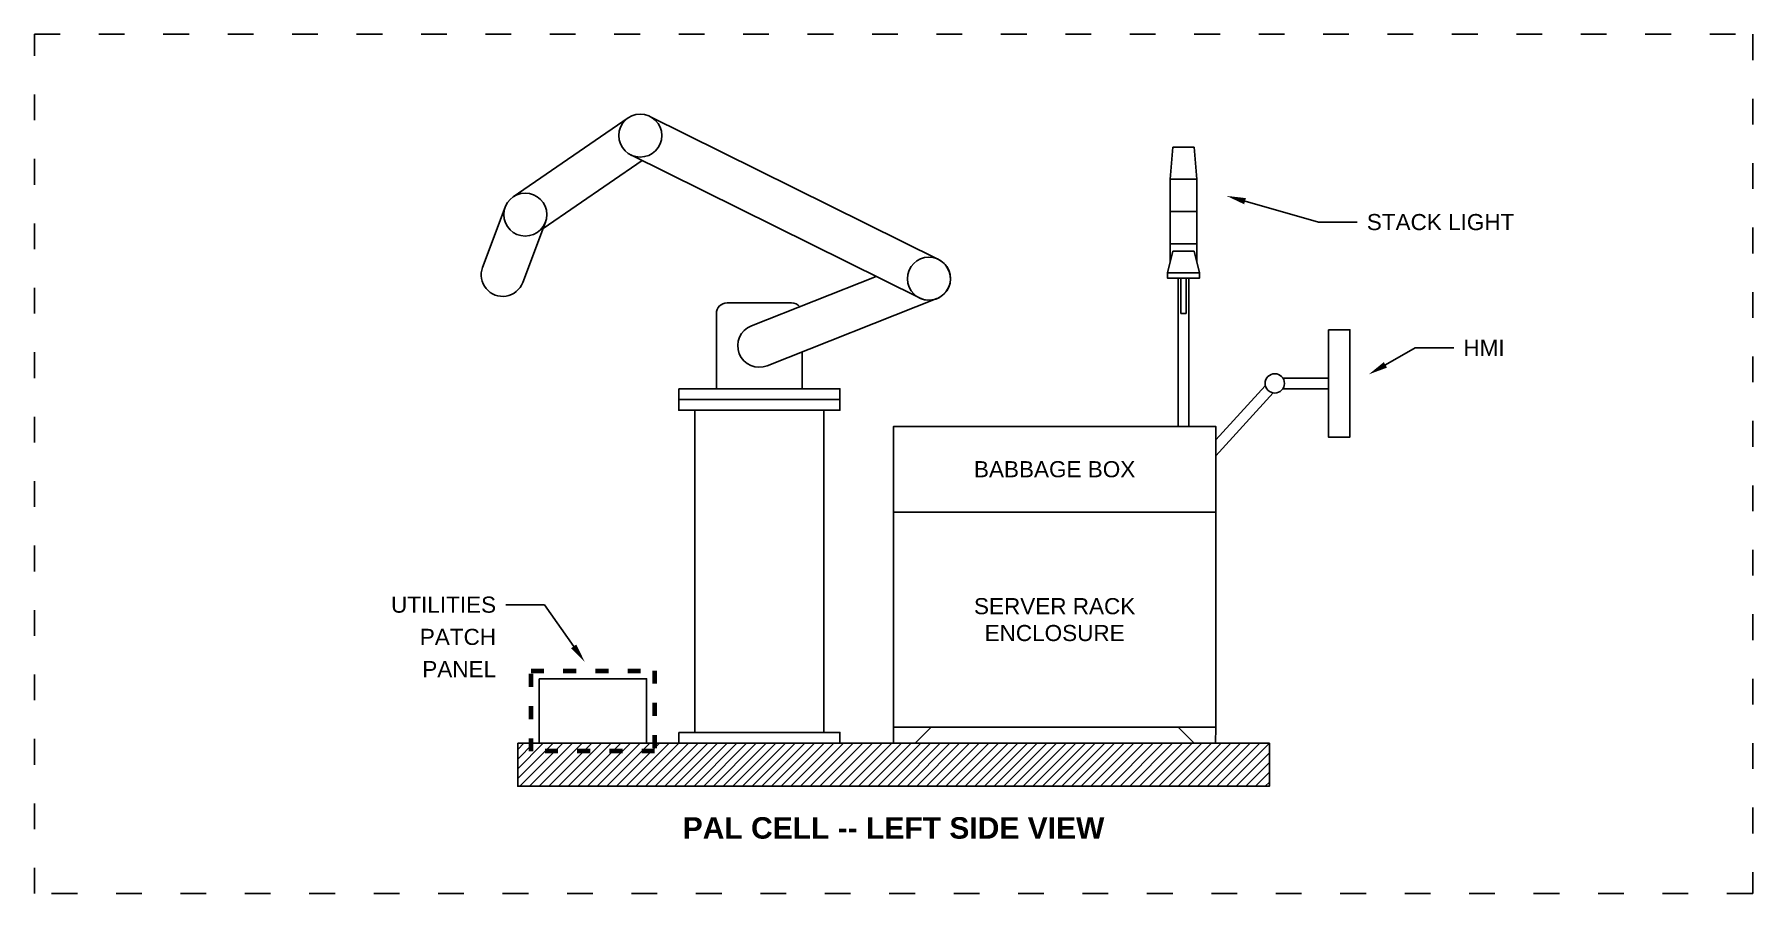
# Model space of a CAD drawing. Header units: inches. Extents: x -10 to 106, y 10 to 28.
# Drawn here: x -9.86 to 6.14, y 19.62 to 27.62 of the extents above; entities that cross this region are included whole.
import ezdxf
from ezdxf import colors
from ezdxf.entities.mleader import LeaderData, LeaderLine
from ezdxf.math import Vec2, Vec3

# ---------------------------------------------------------------- set-up
doc = ezdxf.new("R2010")
doc.units = ezdxf.units.IN
doc.header["$MEASUREMENT"] = 0
doc.linetypes.add('ACAD_ISO03W100', pattern=[30, 12, -18])
doc.styles.get("Standard").update_dxf_attribs({"font": 'arial.ttf'})

msp = doc.modelspace()

# ---------------------------------------------------------------- texts
at = {"color": 3, "attachment_point": 5}
for s, width, insert, char_height in [('{\\C256;BABBAGE BOX}', 2.12146, (-0.355, 23.571), 0.15), ('{\\C256;SERVER RACK ENCLOSURE}', 2.12146, (-0.355, 22.171), 0.15), ('{\\fArial|b1|i0|c0|p34;\\C256;PAL CELL -- LEFT SIDE VIEW}', 3.93339, (-1.855, 20.231), 0.2)]:
    msp.add_mtext_dynamic_manual_height_columns(s, width=width, gutter_width=1, heights=[0], dxfattribs=dict(at, insert=insert, char_height=char_height))

# ---------------------------------------------------------------- hatches: boundary and pattern name
h = msp.add_hatch()
h.set_pattern_fill('ANSI31', color=256, scale=0.51)
h.set_pattern_definition([(45, (2.527313, -0.72652), (-0.04507806, 0.04507806), [])])
h.paths.add_polyline_path([(1.645, 20.621), (1.645, 21.021), (-5.355, 21.021), (-5.355, 20.621)])

# ---------------------------------------------------------------- linework, layer by layer
for p, q in [((-4.326, 26.843), (-5.398, 26.107)), ((-1.436, 25.525), (-4.124, 26.857)), ((0.745, 26.571), (0.72, 26.271)), ((0.845, 26.571), (0.745, 26.571)), ((0.845, 26.571), (0.945, 26.571)), ((0.945, 26.571), (0.97, 26.271)), ((-4.196, 26.447), (-5.119, 25.813)), ((-1.613, 25.167), (-4.301, 26.499)), ((-5.682, 25.451), (-5.472, 26.013)), ((-5.307, 25.311), (-5.097, 25.873)), ((0.745, 25.601), (0.695, 25.401)), ((0.845, 25.601), (0.745, 25.601)), ((0.845, 25.601), (0.945, 25.601)), ((0.945, 25.601), (0.995, 25.401)), ((-3.179, 24.907), (-2.016, 25.367)), ((0.87, 25.351), (0.82, 25.351)), ((-3.032, 24.535), (-1.451, 25.16)), ((0.82, 25.021), (0.87, 25.021)), ((1.607, 24.349), (1.145, 23.845)), ((2.195, 24.421), (1.769, 24.421)), ((2.195, 24.321), (1.769, 24.321)), ((2.195, 24.371), (2.195, 24.421)), ((2.195, 24.371), (2.195, 24.321)), ((1.145, 23.697), (1.681, 24.282)), ((1.145, 23.971), (1.145, 23.771)), ((-1.855, 21.171), (-1.855, 21.021)), ((-1.655, 21.021), (-1.505, 21.171)), ((0.944, 21.021), (0.794, 21.171)), ((1.145, 21.171), (1.144, 21.021))]:
    msp.add_line(p, q)
at = {"linetype": 'ACAD_ISO03W100', "ltscale": 0.02}
msp.add_lwpolyline([(-9.855, 27.621), (6.145, 27.621), (6.145, 19.621), (-9.855, 19.621)], close=True, dxfattribs=at)
for points in [[(0.72, 26.271), (0.97, 26.271), (0.97, 25.971), (0.72, 25.971)], [(0.72, 25.971), (0.97, 25.971), (0.97, 25.671), (0.72, 25.671)], [(0.695, 25.401), (0.995, 25.401), (0.995, 25.351), (0.695, 25.351)], [(2.195, 24.871), (2.395, 24.871), (2.395, 23.871), (2.195, 23.871)], [(-3.855, 24.321), (-2.355, 24.321), (-2.355, 24.221), (-3.855, 24.221)], [(-3.855, 24.221), (-2.355, 24.221), (-2.355, 24.121), (-3.855, 24.121)], [(-3.705, 21.121), (-2.505, 21.121), (-2.505, 24.121), (-3.705, 24.121)], [(-1.855, 23.171), (1.145, 23.171), (1.145, 21.171), (-1.855, 21.171)], [(-5.155, 21.621), (-4.155, 21.621), (-4.155, 21.021), (-5.155, 21.021)], [(-3.855, 21.121), (-2.355, 21.121), (-2.355, 21.021), (-3.855, 21.021)], [(-5.355, 21.021), (1.645, 21.021), (1.645, 20.621), (-5.355, 20.621)]]:
    msp.add_lwpolyline(points, close=True)
for points in [[(0.72, 25.501), (0.72, 25.671), (0.97, 25.671), (0.97, 25.501)], [(0.795, 23.971), (0.795, 25.351)], [(0.82, 25.021), (0.82, 25.351), (0.87, 25.351), (0.87, 25.021)], [(0.895, 25.351), (0.895, 23.971)], [(-3.405, 25.121), (-2.805, 25.121)], [(-2.705, 24.664), (-2.705, 24.321), (-3.505, 24.321), (-3.505, 25.021)], [(0.395, 23.971), (-1.855, 23.971), (-1.855, 23.171), (1.145, 23.171), (1.145, 23.971), (0.395, 23.971)]]:
    msp.add_lwpolyline(points)
at = {"color": 3, "linetype": 'ACAD_ISO03W100', "lineweight": 80, "ltscale": 0.01}
msp.add_lwpolyline([(-5.23, 21.696), (-4.08, 21.696), (-4.08, 20.946), (-5.23, 20.946)], close=True, dxfattribs=at)
for centre, radius in [((-4.213, 26.678), 0.2), ((-5.284, 25.943), 0.2), ((-1.525, 25.346), 0.2), ((1.695, 24.371), 0.09)]:
    msp.add_circle(centre, radius)
for centre, radius, start, end in [((-5.495, 25.381), 0.2, 159.5025, 339.5025), ((-1.525, 25.346), 0.2, 243.6369, 63.6369), ((-3.405, 25.021), 0.1, 90, 180), ((-2.805, 25.021), 0.1, 39.8956, 90), ((-3.105, 24.721), 0.2, 111.5867, 291.5867)]:
    msp.add_arc(centre, radius, start, end)

msp.set_redraw_order([(e.dxf.handle, doc.entitydb.next_handle()) for e in msp.query("TEXT MTEXT ATTDEF DIMENSION ARC_DIMENSION")])  # texts and dimensions are drawn at this point

# ---------------------------------------------------------------- leaders
ml = msp.add_multileader_mtext('Standard')
ml.set_content('\\pxsm1.2;STACK LIGHT', color=256)
ml.set_leader_properties()
ml.build(insert=Vec2(0, 0))
ml.multileader.update_dxf_attribs({"dogleg_length": 0.36, "arrow_head_size": 0.18})
ctx = ml.context
ctx.base_point, ctx.char_height, ctx.arrow_head_size, ctx.landing_gap_size, ctx.plane_origin = Vec3(2.462, 25.872), 0.15, 0.18, 0.09, Vec3(7.275, 27.347)
notes = []
notes.append((ctx, [(1, (1, 1, 0), (2.102, 25.872), (1, 0), 0.36, [(0, [(1.245, 26.117)], 0, [])])]))
ctx.mtext.insert, ctx.mtext.width, ctx.mtext.flow_direction = Vec3(2.552, 25.948), 1.4456, 5
ml = msp.add_multileader_mtext('Standard')
ml.set_content('\\pxsm1.2;HMI', color=256)
ml.set_leader_properties()
ml.build(insert=Vec2(0, 0))
ml.multileader.update_dxf_attribs({"dogleg_length": 0.36, "arrow_head_size": 0.18})
ctx = ml.context
ctx.base_point, ctx.char_height, ctx.arrow_head_size, ctx.landing_gap_size, ctx.plane_origin = Vec3(3.361, 24.702), 0.15, 0.18, 0.09, Vec3(9.13, 25.584)
notes.append((ctx, [(1, (1, 1, 0), (3.001, 24.702), (1, 0), 0.36, [(0, [(2.569, 24.454)], 0, [])])]))
ctx.mtext.insert, ctx.mtext.width, ctx.mtext.flow_direction = Vec3(3.451, 24.777), 1.4456, 5
ml = msp.add_multileader_mtext('Standard')
ml.set_content('\\pxsm1.2;UTILITIES PATCH PANEL', color=256)
ml.set_leader_properties()
ml.build(insert=Vec2(0, 0))
ml.multileader.update_dxf_attribs({"dogleg_length": 0.36, "arrow_head_size": 0.18})
ctx = ml.context
ctx.base_point, ctx.char_height, ctx.arrow_head_size, ctx.landing_gap_size, ctx.plane_origin = Vec3(-7.078, 22.309), 0.15, 0.18, 0.09, Vec3(-2.194, 23.784)
ctx.text_align_type = 2
notes.append((ctx, [(0, (1, 1, 0), (-5.106, 22.309), (-1, 0), 0.36, [(0, [(-4.729, 21.776)], 0, [])])]))
ctx.mtext.insert, ctx.mtext.width, ctx.mtext.alignment, ctx.mtext.flow_direction = Vec3(-5.556, 22.386), 1.4456, 3, 5
for ctx, leaders in notes:
    for number, flags, end, landing, length, lines in leaders:
        leader = LeaderData()
        leader.index, (leader.has_last_leader_line, leader.has_dogleg_vector, leader.attachment_direction) = number, flags
        leader.last_leader_point, leader.dogleg_vector, leader.dogleg_length = Vec3(end), Vec3(landing), length
        for number, points, colour, breaks in lines:
            line = LeaderLine()
            line.index, line.vertices, line.color, line.breaks = number, Vec3.list(points), colors.encode_raw_color(colour), breaks
            leader.lines.append(line)
        ctx.leaders.append(leader)

doc.saveas('drawing.dxf')
